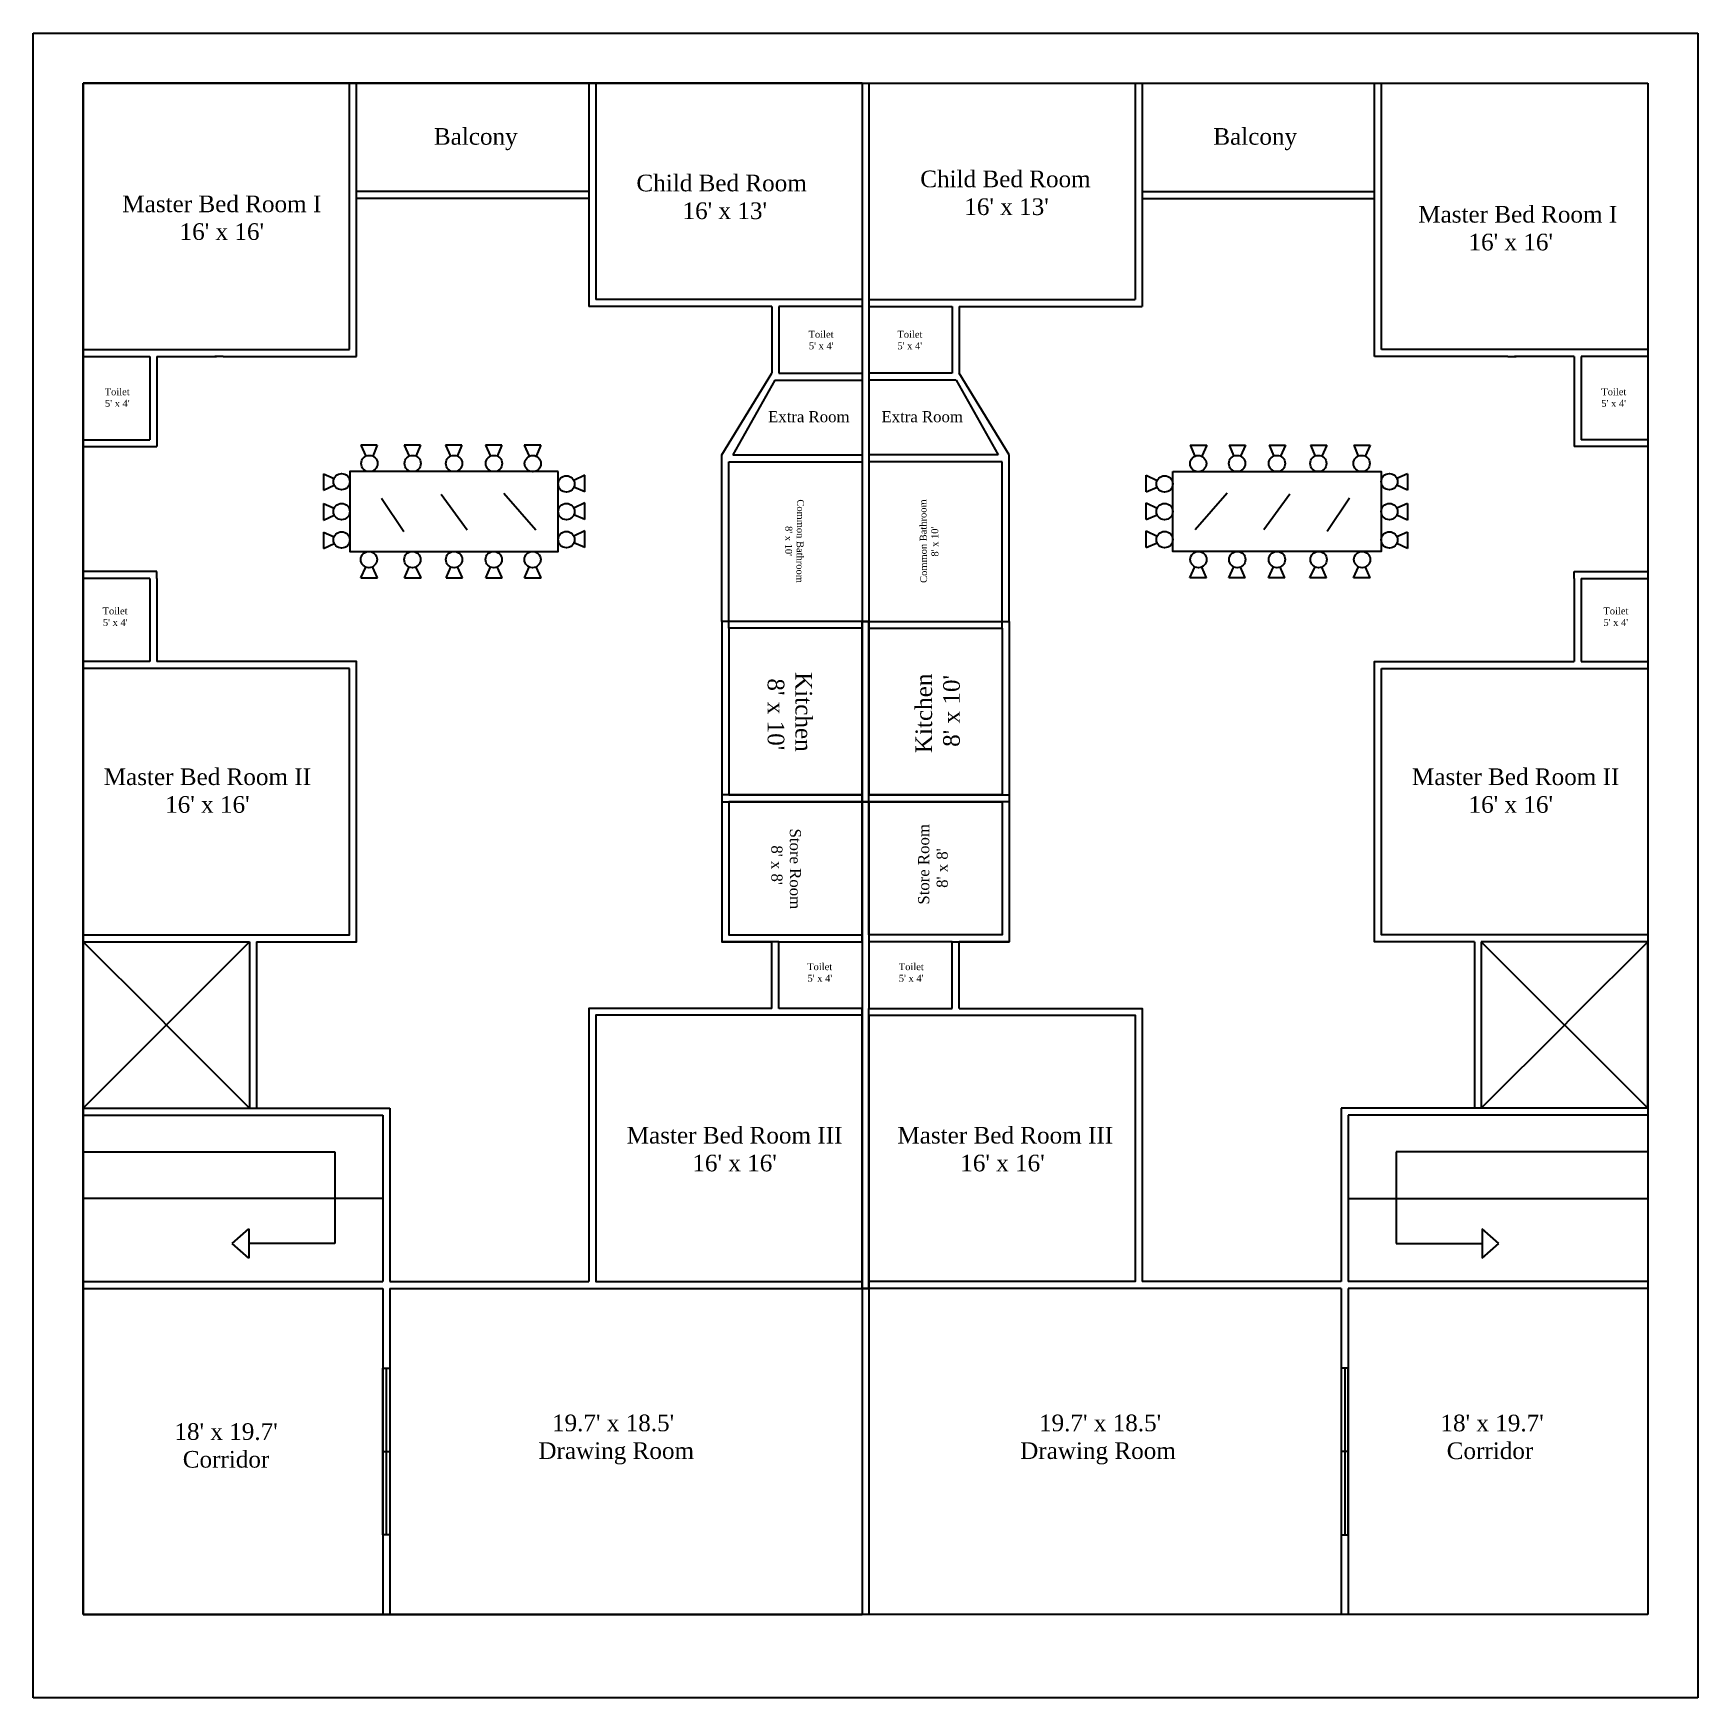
# Model space of a CAD drawing. Header units: inches. Extents: x -79350 to 491628, y -93215 to 155882.
# Drawn here: x 6339 to 7539, y -1223 to -23 of the extents above; entities that cross this region are included whole.
import ezdxf

# ---------------------------------------------------------------- set-up
doc = ezdxf.new("R2010")
doc.units = ezdxf.units.IN
doc.header["$MEASUREMENT"] = 0
doc.layers.get('0').update_dxf_attribs({"lineweight": 30})
doc.styles.get("Standard").update_dxf_attribs({"font": 'times.ttf', "height": 12})

msp = doc.modelspace()

# ---------------------------------------------------------------- texts
for s, width, heights, insert, char_height, attachment_point in [('Balcony', 90.6812, [0], (6688.38, -91.55), 12, 3), ('Balcony', 90.6812, [0], (7189.93, -91.55), 12, 1), ("\\pxqc;Child Bed Room^J 16' x 13'", 152.1194, [46.88], (6911.48, -125.12), 12, 3), ("Child Bed Room^J       16' x 13'", 152.1194, [46.88], (6978.65, -122.19), 12, 1), ("\\pxqc;Master Bed Room I^J16' x 16'", 211.1899, [64.15], (6580.67, -140.16), 12, 3), ("Master Bed Room I^J        16' x 16'", 160.9656, [60.95], (7337.65, -147.69), 12, 1), ("Toilet^J5' x 4'", 84, [0], (6916.15, -237.69), 5, 3), ("Toilet^J5' x 4'", 84, [0], (6962.15, -237.69), 5, 1), ("Toilet^J5' x 4'", 84, [0], (6408.65, -279.14), 5, 3), ("Toilet^J5' x 4'", 84, [0], (7469.65, -279.14), 5, 1), ('Extra Room', 99.3556, [0], (6927.64, -295.6), 8, 3), ('Extra Room', 99.3556, [0], (6950.67, -295.6), 8, 1), ("Toilet^J5' x 4'", 84, [0], (6407.15, -437.14), 5, 3), ("Toilet^J5' x 4'", 84, [0], (7471.15, -437.14), 5, 1), ("\\pxqc;Master Bed Room II\\P16' x 16'", 160.9656, [60.95], (6545.15, -553.18), 12, 3), ("Master Bed Room II^J         16' x 16'", 160.9656, [60.95], (7333.15, -553.18), 12, 1), ("Toilet^J5' x 4'", 84, [0], (6915.15, -693.64), 5, 3), ("Toilet^J5' x 4'", 84, [0], (6963.15, -693.64), 5, 1), ("\\pxqc;Master Bed Room III^J16' x 16'", 160.9656, [60.95], (6925.25, -811.68), 12, 3), ("Master Bed Room III^J          16' x 16'", 160.9656, [60.95], (6962.15, -811.68), 12, 1), ("\\pxqc; 19.7' x 18.5'^J  Drawing Room", 145.5, [0], (6827.65, -1019.06), 12, 3), ("   19.7' x 18.5'^JDrawing Room", 145.5, [0], (7050.65, -1019.06), 12, 1), ("18' x 19.7'^J Corridor", 124.5, [0], (7353.65, -1019.12), 12, 1), ("\\pxqc;18' x 19.7'\\PCorridor", 124.5, [0], (6540.38, -1025.3), 12, 3)]:
    msp.add_mtext_dynamic_manual_height_columns(s, width=width, gutter_width=60, heights=heights, dxfattribs=dict(insert=insert, char_height=char_height, attachment_point=attachment_point))
for s, width, heights, insert, char_height, attachment_point, rotation in [("\\pxqc;Common Bathroom^J8' x 10'", 158.4503, [41.12], (6893.89, -468.58), 5, 3, 269.48247), ("Common Bathroom^J          8' x 10'", 158.4503, [41.12], (6978.58, -419.44), 5, 1, 90.51753), ("Kitchen^J 8' x 10'", 67, [0], (6868.44, -483.74), 12, 7, 270), ("Kitchen^J 8' x 10'", 67, [0], (6975.15, -542.19), 12, 1, 90), ("Store Room^J    8' x 8'", 115.1203, [38.69], (6871.16, -596.57), 8, 7, 270), ("Store Room^J    8' x 8'", 115.1203, [38.69], (6977.11, -651.4), 8, 1, 90)]:
    msp.add_mtext_dynamic_manual_height_columns(s, width=width, gutter_width=60, heights=heights, dxfattribs=dict(insert=insert, char_height=char_height, attachment_point=attachment_point, rotation=rotation))

# ---------------------------------------------------------------- linework, layer by layer
for p, q in [((6339.15, -23.19), (7539.15, -23.19)), ((6339.15, -1223.19), (6339.15, -23.19)), ((7539.15, -23.19), (7539.15, -1223.19)), ((6375.15, -59.19), (7503.15, -59.19)), ((6375.15, -1163.19), (6375.15, -59.19)), ((6936.65, -59.19), (6375.15, -59.19)), ((6375.15, -59.19), (6375.15, -1163.19)), ((6375.15, -59.19), (6375.15, -251.19)), ((6567.15, -251.19), (6567.15, -59.19)), ((6572.15, -256.19), (6572.15, -59.19)), ((6739.65, -59.19), (6739.65, -220.19)), ((6744.65, -59.19), (6744.65, -215.19)), ((6936.65, -59.19), (6936.65, -1163.19)), ((6936.65, -59.19), (6936.65, -572.19)), ((6941.65, -59.19), (6941.65, -572.19)), ((7133.65, -59.19), (7133.65, -215.19)), ((7138.65, -59.19), (7138.65, -220.19)), ((7306.15, -256.19), (7306.15, -59.19)), ((7311.15, -251.19), (7311.15, -59.19)), ((7503.15, -59.19), (7503.15, -1163.19)), ((7503.15, -59.19), (7503.15, -251.19)), ((6739.65, -137.19), (6572.15, -137.19)), ((6739.65, -142.19), (6572.15, -142.19)), ((7138.65, -137.19), (7306.15, -137.19)), ((7138.65, -142.19), (7306.15, -142.19)), ((6936.65, -215.19), (6744.65, -215.19)), ((6941.65, -215.19), (7133.65, -215.19)), ((6871.65, -220.19), (6739.65, -220.19)), ((6871.65, -220.19), (6871.65, -268.19)), ((6871.65, -220.19), (6871.65, -268.19)), ((6936.65, -220.19), (6876.65, -220.19)), ((6876.65, -220.19), (6876.65, -268.19)), ((6941.65, -220.19), (7001.65, -220.19)), ((7001.65, -220.19), (7001.65, -268.19)), ((7006.65, -220.19), (7138.65, -220.19)), ((7006.65, -220.19), (7006.65, -268.19)), ((7006.65, -220.19), (7006.65, -268.19)), ((6375.15, -251.19), (6567.15, -251.19)), ((7503.15, -251.19), (7311.15, -251.19)), ((6375.15, -256.19), (6423.15, -256.19)), ((6423.15, -256.19), (6423.15, -316.19)), ((6428.15, -256.19), (6428.15, -321.19)), ((6428.15, -256.19), (6471.15, -256.19)), ((6476.15, -256.19), (6470.15, -256.19)), ((6476.15, -256.19), (6572.15, -256.19)), ((7402.15, -256.19), (7306.15, -256.19)), ((7402.15, -256.19), (7408.15, -256.19)), ((7450.15, -256.19), (7407.15, -256.19)), ((7450.15, -256.19), (7450.15, -321.19)), ((7455.15, -256.19), (7455.15, -316.19)), ((7503.15, -256.19), (7455.15, -256.19)), ((6835.65, -327.19), (6871.65, -268.19)), ((6873.84, -273.19), (6843.47, -327.19)), ((6873.84, -273.19), (6936.65, -273.19)), ((6876.65, -268.19), (6936.65, -268.19)), ((7001.65, -268.19), (6941.65, -268.19)), ((7004.47, -273.19), (6941.65, -273.19)), ((7004.47, -273.19), (7034.84, -327.19)), ((7042.65, -327.19), (7006.65, -268.19)), ((6375.15, -316.19), (6423.15, -316.19)), ((6375.15, -321.19), (6428.15, -321.19)), ((6587.2, -320.18), (6575.28, -320.18)), ((6575.28, -320.18), (6578.99, -328.04)), ((6587.2, -320.18), (6583.84, -327.96)), ((6618.37, -320.18), (6606.44, -320.18)), ((6606.44, -320.18), (6610.15, -328.04)), ((6618.37, -320.18), (6615, -327.96)), ((6648.2, -320.18), (6636.27, -320.18)), ((6636.27, -320.18), (6639.98, -328.04)), ((6648.2, -320.18), (6644.83, -327.96)), ((6676.99, -320.18), (6665.07, -320.18)), ((6665.07, -320.18), (6668.78, -328.04)), ((6676.99, -320.18), (6673.63, -327.96)), ((6704.99, -320.24), (6693.06, -320.24)), ((6693.06, -320.24), (6696.77, -328.1)), ((6704.99, -320.24), (6701.62, -328.02)), ((7173.32, -320.24), (7185.25, -320.24)), ((7173.32, -320.24), (7176.69, -328.02)), ((7185.25, -320.24), (7181.53, -328.1)), ((7201.32, -320.18), (7213.24, -320.18)), ((7201.32, -320.18), (7204.68, -327.96)), ((7213.24, -320.18), (7209.53, -328.04)), ((7230.11, -320.18), (7242.04, -320.18)), ((7230.11, -320.18), (7233.48, -327.96)), ((7242.04, -320.18), (7238.33, -328.04)), ((7259.94, -320.18), (7271.87, -320.18)), ((7259.94, -320.18), (7263.31, -327.96)), ((7271.87, -320.18), (7268.16, -328.04)), ((7291.11, -320.18), (7303.03, -320.18)), ((7291.11, -320.18), (7294.47, -327.96)), ((7303.03, -320.18), (7299.32, -328.04)), ((7503.15, -321.19), (7450.15, -321.19)), ((7503.15, -316.19), (7455.15, -316.19)), ((6835.65, -447.19), (6835.65, -327.19)), ((6840.65, -332.19), (6936.65, -332.19)), ((6840.65, -452.19), (6840.65, -332.19)), ((6843.47, -327.19), (6936.65, -327.19)), ((7034.84, -327.19), (6941.65, -327.19)), ((7037.65, -332.19), (6941.65, -332.19)), ((7037.65, -452.19), (7037.65, -332.19)), ((7042.65, -447.19), (7042.65, -327.19)), ((6548.3, -340.75), (6548.3, -352.68)), ((6548.3, -340.75), (6556.07, -344.12)), ((6736.69, -341.87), (6728.84, -345.58)), ((6736.69, -353.8), (6736.69, -341.87)), ((7141.61, -353.8), (7141.61, -341.87)), ((7141.61, -341.87), (7149.47, -345.58)), ((7330.01, -340.75), (7322.24, -344.12)), ((7330.01, -340.75), (7330.01, -352.68)), ((6548.3, -352.68), (6556.15, -348.97)), ((6590.32, -358.24), (6606.24, -382.28)), ((6633.14, -355.41), (6651.89, -381.22)), ((6678.44, -354.7), (6701.44, -381.22)), ((6736.69, -353.8), (6728.92, -350.43)), ((7141.61, -353.8), (7149.39, -350.43)), ((7199.87, -354.7), (7176.87, -381.22)), ((7245.17, -355.41), (7226.42, -381.22)), ((7287.99, -358.24), (7272.07, -382.28)), ((7330.01, -352.68), (7322.16, -348.97)), ((6548.3, -362.28), (6548.3, -374.2)), ((6548.3, -362.28), (6556.07, -365.64)), ((6548.3, -374.2), (6556.15, -370.49)), ((6736.69, -361.75), (6728.84, -365.47)), ((6736.69, -373.68), (6728.92, -370.32)), ((6736.69, -373.68), (6736.69, -361.75)), ((7141.61, -373.68), (7141.61, -361.75)), ((7141.61, -361.75), (7149.47, -365.47)), ((7141.61, -373.68), (7149.39, -370.32)), ((7330.01, -374.2), (7322.16, -370.49)), ((7330.01, -362.28), (7322.24, -365.64)), ((7330.01, -362.28), (7330.01, -374.2)), ((6548.3, -382.75), (6548.3, -394.68)), ((6548.3, -382.75), (6556.07, -386.11)), ((6736.69, -382.02), (6728.84, -385.73)), ((6736.69, -393.94), (6736.69, -382.02)), ((7141.61, -393.94), (7141.61, -382.02)), ((7141.61, -382.02), (7149.47, -385.73)), ((7330.01, -382.75), (7322.24, -386.11)), ((7330.01, -382.75), (7330.01, -394.68)), ((6548.3, -394.68), (6556.15, -390.96)), ((6736.69, -393.94), (6728.92, -390.58)), ((7141.61, -393.94), (7149.39, -390.58)), ((7330.01, -394.68), (7322.16, -390.96)), ((6587.35, -415.78), (6583.64, -407.92)), ((6618.7, -415.78), (6614.99, -407.92)), ((6648.72, -415.78), (6645.01, -407.92)), ((6677.32, -415.78), (6673.61, -407.92)), ((6705.33, -415.78), (6701.62, -407.92)), ((7172.98, -415.78), (7176.69, -407.92)), ((7200.99, -415.78), (7204.7, -407.92)), ((7229.59, -415.78), (7233.3, -407.92)), ((7259.61, -415.78), (7263.32, -407.92)), ((7290.96, -415.78), (7294.67, -407.92)), ((6423.15, -411.19), (6375.15, -411.19)), ((6423.15, -416.19), (6375.15, -416.19)), ((6428.15, -411.19), (6423.15, -411.19)), ((6423.15, -416.19), (6423.15, -476.19)), ((6428.15, -416.19), (6428.15, -411.19)), ((6428.15, -416.19), (6428.15, -476.19)), ((6575.42, -415.78), (6578.79, -408)), ((6575.42, -415.78), (6587.35, -415.78)), ((6606.77, -415.78), (6610.14, -408)), ((6606.77, -415.78), (6618.7, -415.78)), ((6636.79, -415.78), (6640.16, -408)), ((6636.79, -415.78), (6648.72, -415.78)), ((6665.39, -415.78), (6668.76, -408)), ((6665.39, -415.78), (6677.32, -415.78)), ((6693.41, -415.78), (6696.77, -408)), ((6693.41, -415.78), (6705.33, -415.78)), ((7184.9, -415.78), (7172.98, -415.78)), ((7184.9, -415.78), (7181.54, -408)), ((7212.91, -415.78), (7200.99, -415.78)), ((7212.91, -415.78), (7209.55, -408)), ((7241.52, -415.78), (7229.59, -415.78)), ((7241.52, -415.78), (7238.15, -408)), ((7271.54, -415.78), (7259.61, -415.78)), ((7271.54, -415.78), (7268.17, -408)), ((7302.89, -415.78), (7290.96, -415.78)), ((7302.89, -415.78), (7299.52, -408)), ((7450.15, -416.19), (7450.15, -411.19)), ((7450.15, -411.19), (7455.15, -411.19)), ((7450.15, -416.19), (7450.15, -476.19)), ((7455.15, -411.19), (7503.15, -411.19)), ((7455.15, -416.19), (7455.15, -476.19)), ((7455.15, -416.19), (7503.15, -416.19)), ((6423.15, -476.19), (6375.15, -476.19)), ((6471.15, -476.19), (6428.15, -476.19)), ((7407.15, -476.19), (7450.15, -476.19)), ((7455.15, -476.19), (7503.15, -476.19)), ((6936.65, -577.19), (6936.65, -673.19)), ((6941.65, -577.19), (6941.65, -673.19)), ((6375.15, -673.19), (6500.15, -673.19)), ((6375.15, -798.19), (6375.15, -678.19)), ((6375.15, -678.19), (6495.15, -678.19)), ((6495.15, -678.19), (6375.15, -798.19)), ((6375.15, -678.19), (6428.15, -731.19)), ((6495.15, -678.19), (6495.15, -798.19)), ((6500.15, -678.19), (6500.15, -798.19)), ((6871.65, -678.19), (6835.65, -678.19)), ((6871.65, -673.19), (6936.65, -673.19)), ((6871.65, -726.19), (6871.65, -678.19)), ((6876.65, -678.19), (6871.65, -678.19)), ((6876.65, -726.19), (6876.65, -678.19)), ((6876.65, -678.19), (6936.65, -678.19)), ((6936.65, -673.19), (6936.65, -680.19)), ((6936.65, -678.19), (6936.65, -726.19)), ((7006.65, -673.19), (6941.65, -673.19)), ((6941.65, -673.19), (6941.65, -680.19)), ((6941.65, -678.19), (6941.65, -726.19)), ((7001.65, -678.19), (6941.65, -678.19)), ((7001.65, -726.19), (7001.65, -678.19)), ((7001.65, -678.19), (7006.65, -678.19)), ((7006.65, -726.19), (7006.65, -678.19)), ((7006.65, -678.19), (7042.65, -678.19)), ((7503.15, -673.19), (7378.15, -673.19)), ((7378.15, -678.19), (7378.15, -798.19)), ((7503.15, -678.19), (7383.15, -678.19)), ((7383.15, -678.19), (7383.15, -798.19)), ((7383.15, -678.19), (7503.15, -798.19)), ((7503.15, -678.19), (7450.15, -731.19)), ((7503.15, -798.19), (7503.15, -678.19)), ((6428.15, -731.19), (6438.9, -741.94)), ((6871.65, -726.19), (6869.65, -726.19)), ((6936.65, -731.19), (6936.65, -1163.19)), ((6941.65, -731.19), (6941.65, -1163.19)), ((7006.65, -726.19), (7008.65, -726.19)), ((7450.15, -731.19), (7439.4, -741.94)), ((6435.15, -738.19), (6495.15, -798.19)), ((7443.15, -738.19), (7383.15, -798.19)), ((6375.15, -798.19), (6596.15, -798.19)), ((6375.15, -803.19), (6591.15, -803.19)), ((6591.15, -803.19), (6591.15, -923.19)), ((6596.15, -798.19), (6596.15, -923.19)), ((7282.15, -798.19), (7282.15, -923.19)), ((7503.15, -798.19), (7282.15, -798.19)), ((7287.15, -803.19), (7287.15, -923.19)), ((7503.15, -803.19), (7287.15, -803.19)), ((6375.15, -829.69), (6556.65, -829.69)), ((6556.65, -829.69), (6556.65, -840.19)), ((7503.15, -829.69), (7321.65, -829.69)), ((7321.65, -829.69), (7321.65, -840.19)), ((6556.65, -840.19), (6556.65, -895.69)), ((7321.65, -840.19), (7321.65, -895.69)), ((6591.15, -863.19), (6375.15, -863.19)), ((7287.15, -863.19), (7503.15, -863.19)), ((6482.65, -895.69), (6494.65, -885.19)), ((6494.65, -885.19), (6494.65, -906.19)), ((7395.65, -895.69), (7383.65, -885.19)), ((7383.65, -885.19), (7383.65, -906.19)), ((6494.65, -906.19), (6482.65, -895.69)), ((6556.65, -895.69), (6494.65, -895.69)), ((7321.65, -895.69), (7383.65, -895.69)), ((7383.65, -906.19), (7395.65, -895.69)), ((6375.15, -923.19), (6591.15, -923.19)), ((6596.15, -923.19), (6739.65, -923.19)), ((6744.65, -923.19), (6936.65, -923.19)), ((7133.65, -923.19), (6941.65, -923.19)), ((7282.15, -923.19), (7138.65, -923.19)), ((7503.15, -923.19), (7287.15, -923.19)), ((6375.15, -928.19), (6591.15, -928.19)), ((6591.15, -928.19), (6591.15, -1163.19)), ((6596.15, -928.19), (6936.65, -928.19)), ((6596.15, -928.19), (6596.15, -1163.19)), ((7282.15, -928.19), (6941.65, -928.19)), ((7282.15, -928.19), (7282.15, -1163.19)), ((7503.15, -928.19), (7287.15, -928.19)), ((7287.15, -928.19), (7287.15, -1163.19)), ((7503.15, -1163.19), (6375.15, -1163.19)), ((6375.15, -1163.19), (6936.65, -1163.19)), ((7539.15, -1223.19), (6339.15, -1223.19))]:
    msp.add_line(p, q)
at = {"color": 4}
for p, q in [((6591.15, -1105.69), (6591.15, -985.69)), ((6591.15, -985.69), (6596.15, -985.69)), ((6593.65, -985.69), (6593.65, -1105.69)), ((6596.15, -985.69), (6596.15, -1105.69)), ((7282.15, -985.69), (7282.15, -1105.69)), ((7287.15, -985.69), (7282.15, -985.69)), ((7284.65, -985.69), (7284.65, -1105.69)), ((7287.15, -1105.69), (7287.15, -985.69)), ((6591.15, -1045.69), (6596.15, -1045.69)), ((7287.15, -1045.69), (7282.15, -1045.69)), ((6596.15, -1105.69), (6591.15, -1105.69)), ((7282.15, -1105.69), (7287.15, -1105.69))]:
    msp.add_line(p, q, dxfattribs=at)
for points in [[(6717.64, -339.24), (6567.35, -339.24), (6567.35, -396.72), (6717.64, -396.72)], [(7160.67, -339.24), (7310.96, -339.24), (7310.96, -396.72), (7160.67, -396.72)], [(6835.65, -447.19), (6835.65, -577.19), (6941.65, -577.19), (6941.65, -447.19)], [(6840.65, -452.19), (6840.65, -572.19), (6936.65, -572.19), (6936.65, -452.19)], [(7042.65, -447.19), (7042.65, -577.19), (6936.65, -577.19), (6936.65, -447.19)], [(7037.65, -452.19), (7037.65, -572.19), (6941.65, -572.19), (6941.65, -452.19)], [(6567.15, -481.19), (6375.15, -481.19), (6375.15, -673.19), (6567.15, -673.19)], [(7311.15, -481.19), (7503.15, -481.19), (7503.15, -673.19), (7311.15, -673.19)], [(6936.65, -577.19), (6840.65, -577.19), (6840.65, -673.19), (6936.65, -673.19)], [(6941.65, -577.19), (7037.65, -577.19), (7037.65, -673.19), (6941.65, -673.19)], [(6936.65, -731.19), (6744.65, -731.19), (6744.65, -923.19), (6936.65, -923.19)], [(6941.65, -731.19), (7133.65, -731.19), (7133.65, -923.19), (6941.65, -923.19)]]:
    msp.add_lwpolyline(points, close=True)
for points in [[(6423.15, -476.19), (6375.15, -476.19)], [(6500.15, -678.19), (6572.15, -678.19), (6572.15, -476.19), (6428.15, -476.19)], [(7378.15, -678.19), (7306.15, -678.19), (7306.15, -476.19), (7450.15, -476.19)], [(7455.15, -476.19), (7503.15, -476.19)], [(6936.65, -572.19), (6835.65, -572.19), (6835.65, -678.19), (6871.65, -678.19)], [(6936.65, -678.19), (6936.65, -572.19)], [(6941.65, -572.19), (7042.65, -572.19), (7042.65, -678.19), (7006.65, -678.19)], [(6375.15, -678.19), (6495.15, -678.19)], [(6876.65, -678.19), (6936.65, -678.19)], [(7001.65, -678.19), (6941.65, -678.19)], [(7503.15, -678.19), (7383.15, -678.19)], [(6871.65, -726.19), (6739.65, -726.19), (6739.65, -923.19)], [(6739.65, -928.19), (6941.65, -928.19), (6941.65, -726.19)], [(6936.65, -726.19), (6876.65, -726.19)], [(7138.65, -928.19), (6936.65, -928.19), (6936.65, -726.19)], [(6941.65, -726.19), (7001.65, -726.19)], [(7006.65, -726.19), (7138.65, -726.19), (7138.65, -923.19)]]:
    msp.add_lwpolyline(points)
for centre in [(6581.5, -333.35), (6612.67, -333.35), (6642.5, -333.35), (6671.29, -333.35), (6699.29, -333.42), (7179.02, -333.42), (7207.02, -333.35), (7235.81, -333.35), (7265.64, -333.35), (7296.81, -333.35), (6561.47, -346.46), (6723.52, -348.1), (7154.79, -348.1), (7316.84, -346.46), (6561.47, -367.98), (6723.52, -367.98), (7154.79, -367.98), (7316.84, -367.98), (6561.47, -388.45), (6723.52, -388.24), (7154.79, -388.24), (7316.84, -388.45), (6581.12, -402.6), (6612.47, -402.6), (6642.5, -402.6), (6671.1, -402.6), (6699.11, -402.6), (7179.2, -402.6), (7207.21, -402.6), (7235.81, -402.6), (7265.83, -402.6), (7297.19, -402.6)]:
    msp.add_circle(centre, 5.88)

msp.set_redraw_order([(e.dxf.handle, doc.entitydb.next_handle()) for e in msp.query("TEXT MTEXT ATTDEF DIMENSION ARC_DIMENSION")])  # texts and dimensions are drawn at this point

doc.saveas('drawing.dxf')
